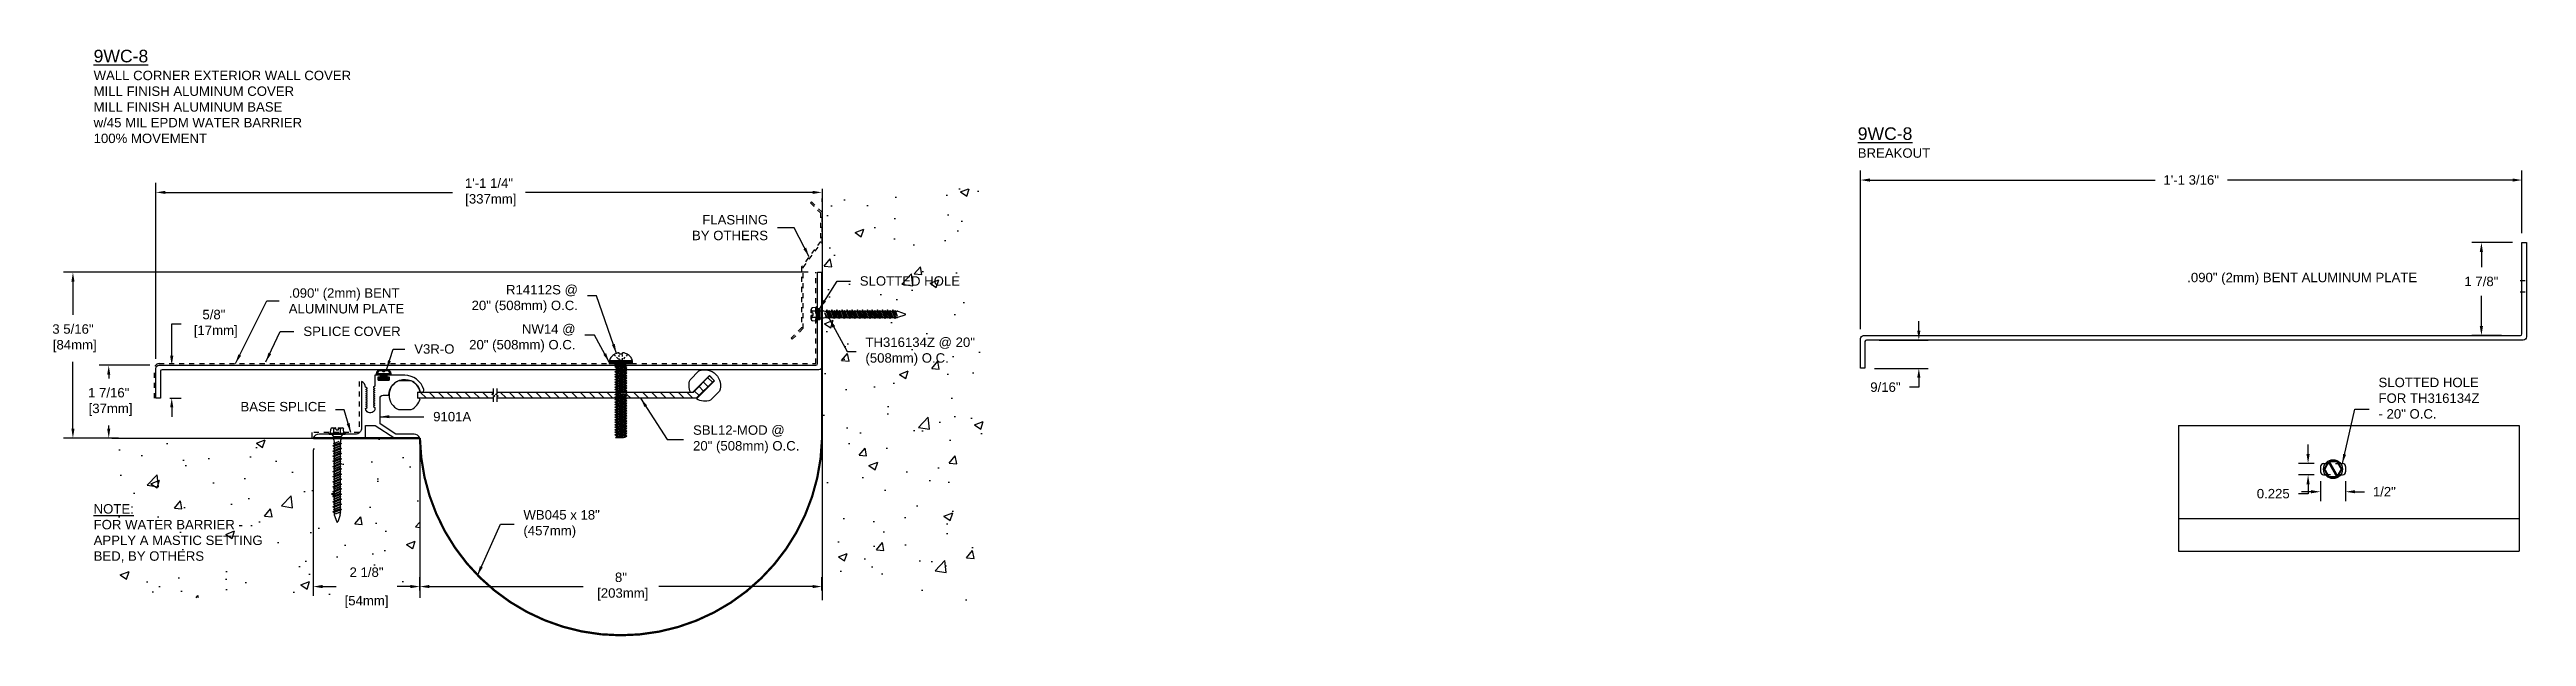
# Model space of a CAD drawing. Header units: inches. Extents: x 0.1 to 49.3, y 2.8 to 14.5.
import ezdxf

# ---------------------------------------------------------------- set-up
doc = ezdxf.new("R2010")
doc.units = ezdxf.units.IN
doc.header["$LTSCALE"] = 0.25
doc.header["$MEASUREMENT"] = 0
doc.linetypes.add('DASHED2', pattern=[0.375, 0.25, -0.125])
doc.linetypes.add('HIDDEN', pattern=[0.375, 0.25, -0.125])
for name, color, linetype in [('ANCHORS', 4, 'Continuous'), ('CONDITIONS', 1, 'Continuous'), ('DIMENSIONS', 3, 'Continuous'), ('FILLERS', 2, 'Continuous'), ('METALS', 7, 'Continuous'), ('TEXT', 2, 'Continuous')]:
    doc.layers.add(name, color=color, linetype=linetype)
doc.styles.add('ARIAL', font='arial.ttf')
doc.dimstyles.new('ARIAL', dxfattribs={"dimtxt": 0.1875, "dimasz": 0.1875, "dimexe": 0.1875, "dimexo": 0.1875, "dimgap": 0.1875, "dimtad": 0, "dimtih": 1, "dimtoh": 1, "dimdec": 4, "dimzin": 3, "dimdsep": 46, "dimlunit": 4, "dimtxsty": 'ARIAL', "dimcen": 0.1875, "dimadec": 0, "dimazin": 0, "dimtfac": 1, "dimtdec": 4, "dimtofl": 0, "dimtmove": 0, "dimatfit": 3, "dimfxl": 0, "dimfrac": 2, "dimtolj": 1, "dimtzin": 0, "dimarcsym": 0})

msp = doc.modelspace()

# ---------------------------------------------------------------- texts
at = {"layer": 'TEXT', "attachment_point": 1, "style": 'ARIAL'}
for s, insert, char_height, width in [('{\\L9WC-8\\P\\H0.75x;\\lWALL CORNER EXTERIOR WALL COVER\\PMILL FINISH ALUMINUM COVER\\PMILL FINISH ALUMINUM BASE\\Pw/45 MIL EPDM WATER BARRIER\\P100% MOVEMENT}', (0.93874, 14.48551), 0.25, 6.09375), ('{\\L9WC-8\\P\\H0.75x;\\lBREAKOUT}', (36.03494, 12.94333), 0.25, 5.1875), ('{\\H0.75x;.090" (2mm) BENT ALUMINUM PLATE}', (42.5893, 10.05272), 0.25, 5.1875), ('{\\LNOTE:}\\PFOR WATER BARRIER - APPLY A MASTIC SETTING BED, BY OTHERS', (0.93874, 5.45328), 0.1875, 3.7345745)]:
    msp.add_mtext(s, dxfattribs=dict(at, insert=insert, char_height=char_height, width=width))
at = {"layer": 'TEXT', "char_height": 0.1875, "style": 'ARIAL'}
for s, insert, attachment_point in [('FLASHING\\PBY OTHERS', (14.3562, 10.94894), 6), ('SLOTTED HOLE', (16.18082, 9.88827), 4), ('.090" (2mm) BENT\\PALUMINUM PLATE', (4.82026, 9.49271), 4), ('R14112S @\\P20" (508mm) O.C.', (10.57378, 9.53186), 6), ('SPLICE COVER', (5.11142, 8.88753), 4), ('\\A1;NW14 @\\P20" (508mm) O.C.', (10.52567, 8.75135), 6), ('V3R-O', (7.31694, 8.53642), 4), ('TH316134Z @ 20"\\P(508mm) O.C.', (16.29327, 8.48756), 4), ('SLOTTED HOLE\\PFOR TH316134Z\\P- 20" O.C.', (46.39487, 7.55886), 4), ('\\A1;BASE SPLICE', (5.56365, 7.3902), 6), ('9101A', (7.69366, 7.19138), 4), ('SBL12-MOD @\\P20" (508mm) O.C.', (12.86344, 6.74153), 4), ('WB045 x 18"\\P(457mm)', (9.4893, 5.05627), 4)]:
    msp.add_mtext(s, dxfattribs=dict(at, insert=insert, attachment_point=attachment_point))

# ---------------------------------------------------------------- blocks, each defined once
blk = doc.blocks.new('TH-316134')
for p, q in [((-0.157, 0.019), (0.157, 0.019)), ((-0.157, 0), (-0.157, 0.019)), ((-0.157, 0), (0.157, 0)), ((-0.135, 0.029), (-0.129, 0.1)), ((-0.115, 0), (-0.07, -0.045)), ((-0.097, 0.127), (-0.027, 0.127)), ((-0.065, 0.019), (-0.065, 0.1)), ((-0.023, 0.083), (-0.027, 0.127)), ((-0.023, 0.083), (0.023, 0.083)), ((0.023, 0.083), (0.027, 0.127)), ((0.027, 0.127), (0.097, 0.127)), ((0.064, 0.019), (0.064, 0.1)), ((0.115, 0), (0.07, -0.045)), ((0.135, 0.029), (0.129, 0.1)), ((0.157, 0.019), (0.157, 0)), ((-0.086, -0.234), (0.086, -0.184)), ((-0.086, -0.234), (-0.062, -0.221)), ((-0.086, -0.234), (-0.062, -0.247)), ((-0.086, -0.336), (0.086, -0.285)), ((-0.086, -0.336), (-0.062, -0.323)), ((-0.086, -0.336), (-0.062, -0.349)), ((-0.086, -0.437), (0.086, -0.387)), ((-0.086, -0.437), (-0.062, -0.425)), ((-0.086, -0.437), (-0.062, -0.45)), ((-0.086, -0.539), (0.086, -0.488)), ((-0.074, -0.184), (0.032, -0.147)), ((-0.074, -0.184), (-0.062, -0.177)), ((-0.074, -0.184), (-0.062, -0.19)), ((-0.074, -0.285), (0.074, -0.234)), ((-0.074, -0.285), (-0.062, -0.279)), ((-0.074, -0.285), (-0.062, -0.291)), ((-0.074, -0.387), (0.074, -0.336)), ((-0.074, -0.387), (-0.062, -0.381)), ((-0.074, -0.387), (-0.062, -0.393)), ((-0.074, -0.488), (0.074, -0.437)), ((-0.074, -0.488), (-0.062, -0.482)), ((-0.074, -0.488), (-0.062, -0.494)), ((-0.07, -0.045), (0.07, -0.045)), ((-0.07, -0.045), (-0.07, -0.112)), ((-0.069, -0.122), (-0.063, -0.148)), ((0.032, -0.147), (-0.062, -0.19)), ((-0.062, -0.177), (0.032, -0.147)), ((-0.062, -0.157), (-0.062, -0.177)), ((0.062, -0.171), (-0.062, -0.221)), ((-0.062, -0.19), (-0.062, -0.221)), ((0.062, -0.197), (-0.062, -0.247)), ((-0.062, -0.279), (0.062, -0.228)), ((0.062, -0.241), (-0.062, -0.291)), ((-0.062, -0.247), (-0.062, -0.279)), ((0.062, -0.272), (-0.062, -0.323)), ((-0.062, -0.291), (-0.062, -0.323)), ((0.062, -0.298), (-0.062, -0.349)), ((-0.062, -0.381), (0.062, -0.33)), ((0.062, -0.342), (-0.062, -0.393)), ((-0.062, -0.349), (-0.062, -0.381)), ((0.062, -0.374), (-0.062, -0.425)), ((-0.062, -0.393), (-0.062, -0.425)), ((0.062, -0.4), (-0.062, -0.45)), ((-0.062, -0.482), (0.062, -0.431)), ((0.062, -0.444), (-0.062, -0.494)), ((-0.062, -0.45), (-0.062, -0.482)), ((0.062, -0.475), (-0.062, -0.526)), ((0.062, -0.157), (0.062, -0.171)), ((0.086, -0.184), (0.062, -0.171)), ((0.086, -0.184), (0.062, -0.197)), ((0.062, -0.197), (0.062, -0.228)), ((0.074, -0.234), (0.062, -0.228)), ((0.074, -0.234), (0.062, -0.241)), ((0.062, -0.241), (0.062, -0.272)), ((0.086, -0.285), (0.062, -0.272)), ((0.086, -0.285), (0.062, -0.298)), ((0.062, -0.298), (0.062, -0.33)), ((0.074, -0.336), (0.062, -0.33)), ((0.074, -0.336), (0.062, -0.342)), ((0.062, -0.342), (0.062, -0.374)), ((0.086, -0.387), (0.062, -0.374)), ((0.086, -0.387), (0.062, -0.4)), ((0.062, -0.4), (0.062, -0.431)), ((0.074, -0.437), (0.062, -0.431)), ((0.074, -0.437), (0.062, -0.444)), ((0.062, -0.444), (0.062, -0.475)), ((0.086, -0.488), (0.062, -0.475)), ((0.086, -0.488), (0.062, -0.501)), ((0.069, -0.122), (0.063, -0.148)), ((0.07, -0.045), (0.07, -0.112)), ((-0.086, -0.539), (-0.062, -0.526)), ((-0.086, -0.539), (-0.062, -0.552)), ((-0.086, -0.641), (0.086, -0.59)), ((-0.086, -0.641), (-0.062, -0.628)), ((-0.086, -0.641), (-0.062, -0.654)), ((-0.086, -0.742), (0.086, -0.691)), ((-0.086, -0.742), (-0.062, -0.729)), ((-0.086, -0.742), (-0.062, -0.755)), ((-0.086, -0.844), (0.086, -0.793)), ((-0.086, -0.844), (-0.062, -0.831)), ((-0.086, -0.844), (-0.062, -0.857)), ((-0.086, -0.945), (0.086, -0.895)), ((-0.086, -0.945), (-0.062, -0.932)), ((-0.086, -0.945), (-0.062, -0.958)), ((-0.074, -0.59), (0.074, -0.539)), ((-0.074, -0.59), (-0.062, -0.584)), ((-0.074, -0.59), (-0.062, -0.596)), ((-0.074, -0.691), (0.074, -0.641)), ((-0.074, -0.691), (-0.062, -0.685)), ((-0.074, -0.691), (-0.062, -0.698)), ((-0.074, -0.793), (0.074, -0.742)), ((-0.074, -0.793), (-0.062, -0.787)), ((-0.074, -0.793), (-0.062, -0.799)), ((-0.074, -0.895), (0.074, -0.844)), ((-0.074, -0.895), (-0.062, -0.888)), ((-0.074, -0.895), (-0.062, -0.901)), ((-0.074, -0.996), (0.074, -0.945)), ((-0.062, -0.494), (-0.062, -0.526)), ((0.062, -0.501), (-0.062, -0.552)), ((-0.062, -0.584), (0.062, -0.533)), ((0.062, -0.545), (-0.062, -0.596)), ((-0.062, -0.552), (-0.062, -0.584)), ((0.062, -0.577), (-0.062, -0.628)), ((-0.062, -0.596), (-0.062, -0.628)), ((0.062, -0.603), (-0.062, -0.654)), ((-0.062, -0.685), (0.062, -0.634)), ((0.062, -0.647), (-0.062, -0.698)), ((-0.062, -0.654), (-0.062, -0.685)), ((0.062, -0.678), (-0.062, -0.729)), ((-0.062, -0.698), (-0.062, -0.729)), ((0.062, -0.704), (-0.062, -0.755)), ((-0.062, -0.787), (0.062, -0.736)), ((0.062, -0.748), (-0.062, -0.799)), ((-0.062, -0.755), (-0.062, -0.787)), ((0.062, -0.78), (-0.062, -0.831)), ((-0.062, -0.799), (-0.062, -0.831)), ((0.062, -0.806), (-0.062, -0.857)), ((-0.062, -0.888), (0.062, -0.838)), ((0.062, -0.85), (-0.062, -0.901)), ((-0.062, -0.857), (-0.062, -0.888)), ((0.062, -0.882), (-0.062, -0.932)), ((-0.062, -0.901), (-0.062, -0.932)), ((0.062, -0.907), (-0.062, -0.958)), ((-0.062, -0.99), (0.062, -0.939)), ((0.062, -0.951), (-0.062, -1.002)), ((-0.062, -0.958), (-0.062, -0.99)), ((0.062, -0.983), (-0.062, -1.034)), ((0.062, -0.501), (0.062, -0.533)), ((0.074, -0.539), (0.062, -0.533)), ((0.074, -0.539), (0.062, -0.545)), ((0.062, -0.545), (0.062, -0.577)), ((0.086, -0.59), (0.062, -0.577)), ((0.086, -0.59), (0.062, -0.603)), ((0.062, -0.603), (0.062, -0.634)), ((0.074, -0.641), (0.062, -0.634)), ((0.074, -0.641), (0.062, -0.647)), ((0.062, -0.647), (0.062, -0.678)), ((0.086, -0.691), (0.062, -0.678)), ((0.086, -0.691), (0.062, -0.704)), ((0.062, -0.704), (0.062, -0.736)), ((0.074, -0.742), (0.062, -0.736)), ((0.074, -0.742), (0.062, -0.748)), ((0.062, -0.748), (0.062, -0.78)), ((0.086, -0.793), (0.062, -0.78)), ((0.086, -0.793), (0.062, -0.806)), ((0.062, -0.806), (0.062, -0.838)), ((0.074, -0.844), (0.062, -0.838)), ((0.074, -0.844), (0.062, -0.85)), ((0.062, -0.85), (0.062, -0.882)), ((0.086, -0.895), (0.062, -0.882)), ((0.086, -0.895), (0.062, -0.907)), ((0.062, -0.907), (0.062, -0.939)), ((0.074, -0.945), (0.062, -0.939)), ((0.074, -0.945), (0.062, -0.951)), ((0.062, -0.951), (0.062, -0.983)), ((0.086, -0.996), (0.062, -0.983)), ((-0.086, -1.047), (0.086, -0.996)), ((-0.086, -1.047), (-0.062, -1.034)), ((-0.086, -1.047), (-0.062, -1.06)), ((-0.086, -1.141), (0.086, -1.09)), ((-0.086, -1.141), (-0.062, -1.128)), ((-0.086, -1.141), (-0.062, -1.154)), ((-0.086, -1.242), (0.086, -1.191)), ((-0.086, -1.242), (-0.062, -1.229)), ((-0.086, -1.242), (-0.062, -1.255)), ((-0.086, -1.344), (0.086, -1.293)), ((-0.086, -1.344), (-0.062, -1.331)), ((-0.086, -1.344), (-0.062, -1.357)), ((-0.086, -1.445), (0.086, -1.395)), ((-0.086, -1.445), (-0.062, -1.432)), ((-0.086, -1.445), (-0.062, -1.458)), ((-0.074, -0.996), (-0.062, -0.99)), ((-0.074, -0.996), (-0.062, -1.002)), ((-0.074, -1.09), (0.074, -1.039)), ((-0.074, -1.09), (-0.062, -1.084)), ((-0.074, -1.09), (-0.062, -1.096)), ((-0.074, -1.191), (0.074, -1.141)), ((-0.074, -1.191), (-0.062, -1.185)), ((-0.074, -1.191), (-0.062, -1.198)), ((-0.074, -1.293), (0.074, -1.242)), ((-0.074, -1.293), (-0.062, -1.287)), ((-0.074, -1.293), (-0.062, -1.299)), ((-0.074, -1.395), (0.074, -1.344)), ((-0.074, -1.395), (-0.062, -1.388)), ((-0.074, -1.395), (-0.062, -1.401)), ((-0.074, -1.496), (0.074, -1.445)), ((-0.062, -1.002), (-0.062, -1.034)), ((0.062, -1.009), (-0.062, -1.06)), ((-0.062, -1.084), (0.062, -1.033)), ((0.062, -1.045), (-0.062, -1.096)), ((-0.062, -1.052), (-0.062, -1.084)), ((0.062, -1.077), (-0.062, -1.128)), ((-0.062, -1.096), (-0.062, -1.128)), ((0.062, -1.103), (-0.062, -1.154)), ((-0.062, -1.185), (0.062, -1.134)), ((0.062, -1.147), (-0.062, -1.198)), ((-0.062, -1.154), (-0.062, -1.185)), ((0.062, -1.178), (-0.062, -1.229)), ((-0.062, -1.198), (-0.062, -1.229)), ((0.062, -1.204), (-0.062, -1.255)), ((-0.062, -1.287), (0.062, -1.236)), ((0.062, -1.248), (-0.062, -1.299)), ((-0.062, -1.255), (-0.062, -1.287)), ((0.062, -1.28), (-0.062, -1.331)), ((-0.062, -1.299), (-0.062, -1.331)), ((0.062, -1.306), (-0.062, -1.357)), ((-0.062, -1.388), (0.062, -1.338)), ((0.062, -1.35), (-0.062, -1.401)), ((-0.062, -1.357), (-0.062, -1.388)), ((0.062, -1.382), (-0.062, -1.432)), ((-0.062, -1.401), (-0.062, -1.432)), ((0.062, -1.407), (-0.062, -1.458)), ((-0.062, -1.49), (0.062, -1.439)), ((0.062, -1.451), (-0.062, -1.502)), ((-0.062, -1.458), (-0.062, -1.49)), ((0.086, -0.996), (0.062, -1.009)), ((0.062, -1.001), (0.062, -1.033)), ((0.074, -1.039), (0.062, -1.033)), ((0.074, -1.039), (0.062, -1.045)), ((0.062, -1.045), (0.062, -1.077)), ((0.086, -1.09), (0.062, -1.077)), ((0.086, -1.09), (0.062, -1.103)), ((0.062, -1.103), (0.062, -1.134)), ((0.074, -1.141), (0.062, -1.134)), ((0.074, -1.141), (0.062, -1.147)), ((0.062, -1.147), (0.062, -1.178)), ((0.086, -1.191), (0.062, -1.178)), ((0.086, -1.191), (0.062, -1.204)), ((0.062, -1.204), (0.062, -1.236)), ((0.074, -1.242), (0.062, -1.236)), ((0.074, -1.242), (0.062, -1.248)), ((0.062, -1.248), (0.062, -1.28)), ((0.086, -1.293), (0.062, -1.28)), ((0.086, -1.293), (0.062, -1.306)), ((0.062, -1.306), (0.062, -1.338)), ((0.074, -1.344), (0.062, -1.338)), ((0.074, -1.344), (0.062, -1.35)), ((0.062, -1.35), (0.062, -1.382)), ((0.086, -1.395), (0.062, -1.382)), ((0.086, -1.395), (0.062, -1.407)), ((0.062, -1.407), (0.062, -1.439)), ((0.074, -1.445), (0.062, -1.439)), ((0.074, -1.445), (0.062, -1.451)), ((0.062, -1.451), (0.062, -1.483)), ((-0.086, -1.547), (0.086, -1.496)), ((-0.086, -1.547), (-0.062, -1.534)), ((-0.086, -1.547), (-0.062, -1.56)), ((-0.074, -1.496), (-0.062, -1.49)), ((-0.074, -1.496), (-0.062, -1.502)), ((0.062, -1.483), (-0.062, -1.534)), ((-0.062, -1.502), (-0.062, -1.534)), ((0.062, -1.509), (-0.062, -1.56)), ((-0.062, -1.56), (-0.062, -1.586)), ((-0.06, -1.601), (-0.01, -1.744)), ((-0.034, -1.584), (0.062, -1.541)), ((-0.034, -1.584), (0.074, -1.547)), ((0.062, -1.553), (-0.034, -1.584)), ((0.06, -1.601), (0.01, -1.744)), ((0.086, -1.496), (0.062, -1.483)), ((0.086, -1.496), (0.062, -1.509)), ((0.062, -1.509), (0.062, -1.541)), ((0.074, -1.547), (0.062, -1.541)), ((0.074, -1.547), (0.062, -1.553)), ((0.062, -1.553), (0.062, -1.586))]:
    blk.add_line(p, q)
for centre, radius, start, end in [((-0.146, 0.03), 0.0112, 270, 355), ((-0.097, 0.095), 0.0327, 9.285, 170.715), ((0, 0.038), 0.0896, 107.4215, 136.0407), ((0, 0.038), 0.0896, 43.9593, 72.5785), ((0.097, 0.095), 0.0327, 9.285, 170.715), ((0.146, 0.03), 0.0112, 185, 270), ((-0.023, -0.112), 0.0465, 180, 191.9357), ((-0.109, -0.157), 0.0465, 0, 11.9357), ((0.109, -0.157), 0.0465, 168.0643, 180), ((0.023, -0.112), 0.0465, 348.0643, 0), ((-0.016, -1.586), 0.0465, 180, 199.3058), ((0, -1.739), 0.0106, 204.1001, 335.8999), ((0.016, -1.586), 0.0465, 340.6942, 0)]:
    blk.add_arc(centre, radius, start, end)
blk = doc.blocks.new('TH316134')
blk.add_blockref('TH-316134', (0, 0))
blk = doc.blocks.new('*D3')
at = {"layer": 'Defpoints', "color": 0}
for p in [(2.242, 8.215), (1.239, 6.765), (1.554, 6.765)]:
    blk.add_point(p, dxfattribs=at)
at = {"layer": 'DIMENSIONS', "color": 0, "lineweight": -2}
for p, q in [((2.054, 8.215), (1.052, 8.215)), ((1.239, 8.027), (1.239, 7.95)), ((1.239, 6.952), (1.239, 7.019)), ((1.367, 6.765), (1.052, 6.765))]:
    blk.add_line(p, q, dxfattribs=at)
at = {"layer": 'DIMENSIONS', "color": 0}
for points in [[(1.208, 8.027), (1.27, 8.027), (1.239, 8.215)], [(1.208, 6.952), (1.27, 6.952), (1.239, 6.765)]]:
    blk.add_solid(points, dxfattribs=at)
at = {"layer": 'DIMENSIONS', "color": 0, "insert": (1.239, 7.485), "char_height": 0.1875, "attachment_point": 5, "style": 'ARIAL'}
blk.add_mtext('\\A1;1 7/16"\\P [37mm]', dxfattribs=at)
blk = doc.blocks.new('*D4')
at = {"layer": 'Defpoints', "color": 0}
for p in [(5.307, 6.72), (7.429, 3.815), (7.429, 3.547)]:
    blk.add_point(p, dxfattribs=at)
at = {"layer": 'DIMENSIONS', "color": 0, "lineweight": -2}
for p, q in [((5.307, 6.532), (5.307, 3.628)), ((7.429, 3.734), (7.429, 4.003)), ((5.494, 3.815), (5.761, 3.815)), ((7.242, 3.815), (6.975, 3.815))]:
    blk.add_line(p, q, dxfattribs=at)
at = {"layer": 'DIMENSIONS', "color": 0}
for points in [[(5.494, 3.847), (5.494, 3.784), (5.307, 3.815)], [(7.242, 3.847), (7.242, 3.784), (7.429, 3.815)]]:
    blk.add_solid(points, dxfattribs=at)
at = {"layer": 'DIMENSIONS', "color": 0, "char_height": 0.1875, "attachment_point": 5, "style": 'ARIAL'}
for s, insert in [('\\A1;2 1/8"', (6.368, 4.1)), ('\\A1;[54mm]', (6.368, 3.508))]:
    blk.add_mtext(s, dxfattribs=dict(at, insert=insert))
blk = doc.blocks.new('*D5')
at = {"layer": 'Defpoints', "color": 0}
for p in [(2.242, 8.215), (2.269, 7.562), (2.492, 7.562)]:
    blk.add_point(p, dxfattribs=at)
at = {"layer": 'DIMENSIONS', "color": 0, "lineweight": -2}
for p, q in [((2.492, 8.402), (2.492, 9.038)), ((2.492, 9.038), (2.68, 9.038)), ((2.429, 8.215), (2.68, 8.215)), ((2.457, 7.562), (2.68, 7.562)), ((2.492, 7.375), (2.492, 7.187))]:
    blk.add_line(p, q, dxfattribs=at)
at = {"layer": 'DIMENSIONS', "color": 0}
for points in [[(2.461, 8.402), (2.524, 8.402), (2.492, 8.215)], [(2.461, 7.375), (2.524, 7.375), (2.492, 7.562)]]:
    blk.add_solid(points, dxfattribs=at)
at = {"layer": 'DIMENSIONS', "color": 0, "insert": (3.332, 9.038), "char_height": 0.1875, "attachment_point": 5, "style": 'ARIAL'}
blk.add_mtext('\\A1;5/8"\\P [17mm]', dxfattribs=at)
blk = doc.blocks.new('*D6')
at = {"layer": 'Defpoints', "color": 0}
for p in [(7.429, 3.547), (15.429, 3.815), (15.429, 3.547)]:
    blk.add_point(p, dxfattribs=at)
at = {"layer": 'DIMENSIONS', "color": 0, "lineweight": -2}
for p, q in [((7.429, 3.734), (7.429, 4.003)), ((15.429, 3.734), (15.429, 4.003)), ((7.617, 3.815), (10.677, 3.815)), ((15.242, 3.815), (12.182, 3.815))]:
    blk.add_line(p, q, dxfattribs=at)
at = {"layer": 'DIMENSIONS', "color": 0}
for points in [[(7.617, 3.847), (7.617, 3.784), (7.429, 3.815)], [(15.242, 3.847), (15.242, 3.784), (15.429, 3.815)]]:
    blk.add_solid(points, dxfattribs=at)
at = {"layer": 'DIMENSIONS', "color": 0, "insert": (11.429, 3.815), "char_height": 0.1875, "attachment_point": 5, "style": 'ARIAL'}
blk.add_mtext('\\A1;8"\\P [203mm]', dxfattribs=at)
blk = doc.blocks.new('*D7')
at = {"layer": 'Defpoints', "color": 0}
for p in [(15.429, 11.72), (15.429, 11.65), (2.179, 8.152)]:
    blk.add_point(p, dxfattribs=at)
at = {"layer": 'DIMENSIONS', "color": 0, "lineweight": -2}
for p, q in [((2.179, 8.34), (2.179, 11.838)), ((2.367, 11.65), (8.079, 11.65)), ((15.242, 11.65), (9.529, 11.65)), ((15.429, 11.532), (15.429, 11.463))]:
    blk.add_line(p, q, dxfattribs=at)
at = {"layer": 'DIMENSIONS', "color": 0}
for points in [[(2.367, 11.682), (2.367, 11.619), (2.179, 11.65)], [(15.242, 11.682), (15.242, 11.619), (15.429, 11.65)]]:
    blk.add_solid(points, dxfattribs=at)
at = {"layer": 'DIMENSIONS', "color": 0, "insert": (8.804, 11.65), "char_height": 0.1875, "attachment_point": 5, "style": 'ARIAL'}
blk.add_mtext('\\A1;1\'-1 1/4"\\P [337mm]', dxfattribs=at)
blk = doc.blocks.new('9101a')
blk.add_lwpolyline([(-0.925, 0.836), (-0.897, 0.822), (-0.925, 0.807), (-0.925, 0.795), (-0.897, 0.78), (-0.925, 0.766), (-0.925, 0.753), (-0.897, 0.739), (-0.925, 0.724), (-0.925, 0.711), (-0.897, 0.697), (-0.925, 0.682), (-0.925, 0.67), (-0.897, 0.655), (-0.925, 0.641), (-0.925, 0.628), (-0.895, 0.613, -1.093785), (-1.08, 0.591), (-1.049, 0.607), (-1.049, 0.62), (-1.077, 0.634), (-1.049, 0.649), (-1.049, 0.661), (-1.077, 0.676), (-1.049, 0.691), (-1.049, 0.703), (-1.077, 0.718), (-1.049, 0.732), (-1.049, 0.745), (-1.077, 0.759), (-1.049, 0.774), (-1.049, 0.786), (-1.077, 0.801), (-1.049, 0.816), (-1.049, 0.828), (-1.077, 0.843), (-1.049, 0.857), (-1.049, 0.87), (-1.077, 0.884), (-1.049, 0.899), (-1.049, 0.911), (-1.077, 0.926), (-1.049, 0.941), (-1.049, 0.953), (-1.077, 0.968), (-1.049, 0.982), (-1.049, 0.995), (-1.08, 1.011, 0.304337), (-1.16, 1.125), (-1.16, 0.205, -0.414214), (-1.285, 0.08), (-2.006, 0.08, 0.310805), (-2.123, 0), (-1.08, 0), (-1.08, 0.25), (-0.89, 0.25), (-0.5, 0), (0, 0, 0.306943), (-0.115, 0.08), (-0.477, 0.08), (-0.793, 0.283), (-0.793, 0.792, -0.414214), (-0.731, 0.854), (-0.616, 0.854, -0.865696), (0.001, 0.944, 1), (0.078, 0.966, 0.330951), (-0.301, 1.25), (-0.658, 1.25), (-0.658, 1.22), (-0.608, 1.22), (-0.608, 1.152), (-0.833, 1.152), (-0.833, 1.22), (-0.783, 1.22), (-0.783, 1.25), (-0.893, 1.25), (-0.893, 1.032), (-0.925, 1.016), (-0.925, 1.003), (-0.897, 0.989), (-0.925, 0.974), (-0.925, 0.961), (-0.897, 0.947), (-0.925, 0.932), (-0.925, 0.92), (-0.897, 0.905), (-0.925, 0.891), (-0.925, 0.878), (-0.897, 0.864), (-0.925, 0.849)], format="xyb", close=True)
blk = doc.blocks.new('*D8')
at = {"layer": 'Defpoints', "color": 0}
for p in [(0.527, 10.062), (15.339, 10.062), (1.622, 6.765)]:
    blk.add_point(p, dxfattribs=at)
at = {"layer": 'DIMENSIONS', "color": 0, "lineweight": -2}
for p, q in [((15.152, 10.062), (0.339, 10.062)), ((0.527, 9.875), (0.527, 9.215)), ((0.527, 6.952), (0.527, 8.284)), ((1.434, 6.765), (0.339, 6.765))]:
    blk.add_line(p, q, dxfattribs=at)
at = {"layer": 'DIMENSIONS', "color": 0}
for points in [[(0.496, 9.875), (0.558, 9.875), (0.527, 10.062)], [(0.496, 6.952), (0.558, 6.952), (0.527, 6.765)]]:
    blk.add_solid(points, dxfattribs=at)
at = {"layer": 'DIMENSIONS', "color": 0, "insert": (0.527, 8.75), "char_height": 0.1875, "attachment_point": 5, "style": 'ARIAL'}
blk.add_mtext('\\A1;3 5/16"\\P [84mm]', dxfattribs=at)
blk = doc.blocks.new('*D9')
at = {"layer": 'Defpoints', "color": 0}
for p in [(36.088, 11.896), (49.248, 10.653), (36.088, 8.743)]:
    blk.add_point(p, dxfattribs=at)
at = {"layer": 'DIMENSIONS', "color": 0, "lineweight": -2}
for p, q in [((36.088, 8.931), (36.088, 12.083)), ((36.276, 11.896), (41.949, 11.896)), ((49.061, 11.896), (43.388, 11.896)), ((49.248, 10.841), (49.248, 12.083))]:
    blk.add_line(p, q, dxfattribs=at)
at = {"layer": 'DIMENSIONS', "color": 0}
for points in [[(36.276, 11.927), (36.276, 11.864), (36.088, 11.896)], [(49.061, 11.927), (49.061, 11.864), (49.248, 11.896)]]:
    blk.add_solid(points, dxfattribs=at)
at = {"layer": 'DIMENSIONS', "color": 0, "insert": (42.668, 11.896), "char_height": 0.1875, "attachment_point": 5, "style": 'ARIAL'}
blk.add_mtext('\\A1;1\'-1 3/16"', dxfattribs=at)
blk = doc.blocks.new('*D10')
at = {"layer": 'Defpoints', "color": 0}
for p in [(36.276, 8.716), (37.25, 8.716), (36.178, 8.153)]:
    blk.add_point(p, dxfattribs=at)
at = {"layer": 'DIMENSIONS', "color": 0, "lineweight": -2}
for p, q in [((37.25, 8.903), (37.25, 9.091)), ((36.463, 8.716), (37.437, 8.716)), ((36.366, 8.153), (37.437, 8.153)), ((37.25, 7.966), (37.25, 7.778)), ((37.25, 7.778), (37.062, 7.778))]:
    blk.add_line(p, q, dxfattribs=at)
at = {"layer": 'DIMENSIONS', "color": 0}
for points in [[(37.218, 8.903), (37.281, 8.903), (37.25, 8.716)], [(37.218, 7.966), (37.281, 7.966), (37.25, 8.153)]]:
    blk.add_solid(points, dxfattribs=at)
at = {"layer": 'DIMENSIONS', "color": 0, "insert": (36.585, 7.778), "char_height": 0.1875, "attachment_point": 5, "style": 'ARIAL'}
blk.add_mtext('\\A1;9/16"', dxfattribs=at)
blk = doc.blocks.new('*D11')
at = {"layer": 'Defpoints', "color": 0}
for p in [(49.248, 10.653), (48.442, 8.806), (49.03, 8.806)]:
    blk.add_point(p, dxfattribs=at)
at = {"layer": 'DIMENSIONS', "color": 0, "lineweight": -2}
for p, q in [((49.061, 10.653), (48.254, 10.653)), ((48.442, 10.466), (48.442, 10.164)), ((48.442, 8.993), (48.442, 9.595)), ((48.842, 8.806), (48.254, 8.806))]:
    blk.add_line(p, q, dxfattribs=at)
at = {"layer": 'DIMENSIONS', "color": 0}
for points in [[(48.41, 10.466), (48.473, 10.466), (48.442, 10.653)], [(48.41, 8.993), (48.473, 8.993), (48.442, 8.806)]]:
    blk.add_solid(points, dxfattribs=at)
at = {"layer": 'DIMENSIONS', "color": 0, "insert": (48.442, 9.88), "char_height": 0.1875, "attachment_point": 5, "style": 'ARIAL'}
blk.add_mtext('\\A1;1 7/8"', dxfattribs=at)
blk = doc.blocks.new('SBL12-MOD')
h = blk.add_hatch()
h.set_pattern_fill('ANSI31', color=256, angle=90, style=0)
h.set_pattern_definition([(135, (-1.5, -2e-14), (-0.0883883, -0.0883883), [])])
h.paths.add_polyline_path([(11.783, 7.913), (11.694, 8.001), (11.372, 7.679), (10.053, 7.679), (10.04, 7.666), (10.05, 7.655), (10.04, 7.645), (10.05, 7.634), (10.04, 7.624), (10.05, 7.614), (10.04, 7.603), (10.05, 7.593), (10.04, 7.583), (10.05, 7.572), (10.04, 7.562), (10.043, 7.559), (11.429, 7.559)])
h.paths.add_polyline_path([(9.818, 7.639), (9.808, 7.65), (9.818, 7.66), (9.808, 7.671), (9.817, 7.679), (7.46, 7.679), (7.46, 7.649), (7.431, 7.63), (7.489, 7.608), (7.46, 7.589), (7.46, 7.559), (9.816, 7.559), (9.808, 7.567), (9.818, 7.577), (9.808, 7.588), (9.818, 7.598), (9.808, 7.608), (9.818, 7.619), (9.808, 7.629)])
h.paths.add_polyline_path([(7.361, 7.63), (7.39, 7.649), (7.39, 7.679), (5.891, 7.679), (5.891, 7.559), (7.39, 7.559), (7.39, 7.589), (7.419, 7.608)])
for p, q in [((11.372, 7.679), (11.694, 8.001)), ((11.429, 7.559), (11.783, 7.913)), ((11.783, 7.913), (11.694, 8.001)), ((7.39, 7.649), (7.361, 7.63)), ((7.419, 7.608), (7.361, 7.63)), ((7.39, 7.749), (7.39, 7.649)), ((7.39, 7.589), (7.419, 7.608)), ((7.39, 7.589), (7.39, 7.489)), ((7.46, 7.649), (7.431, 7.63)), ((7.489, 7.608), (7.431, 7.63)), ((7.46, 7.749), (7.46, 7.649)), ((7.46, 7.679), (11.372, 7.679)), ((7.46, 7.589), (7.489, 7.608)), ((7.46, 7.589), (7.46, 7.489)), ((11.429, 7.559), (7.46, 7.559))]:
    blk.add_line(p, q)
blk.add_lwpolyline([(5.932, 7.694, 0.233897), (5.754, 7.906), (5.504, 7.906, 0.654654), (5.504, 7.333), (5.754, 7.333, 0.233897), (5.932, 7.545), (5.891, 7.559), (5.891, 7.679)], format="xyb", close=True)
blk.add_lwpolyline([(11.313, 7.679, -0.206364), (11.305, 7.926), (11.482, 8.103, -0.654654), (11.887, 7.698), (11.71, 7.521, -0.233897), (11.434, 7.545), (11.793, 7.905), (11.688, 8.01), (11.358, 7.679)], format="xyb")
for points in [[(5.891, 7.679), (7.39, 7.679)], [(7.39, 7.559), (5.891, 7.559)]]:
    blk.add_lwpolyline(points)
blk = doc.blocks.new('V3R')
h = blk.add_hatch(color=256)
h.paths.add_polyline_path([(16.202, 8.027), (16.3, 8.027, 0.622111), (16.159, 8.11, -0.142696), (16.141, 8.11, 0.622111), (16, 8.027), (16.097, 8.027), (16.097, 7.952), (16.042, 7.952), (16.042, 7.917), (16.257, 7.917), (16.257, 7.952), (16.202, 7.952)])
h.paths.add_polyline_path([(16.025, 8.052, -0.564406), (16.139, 8.086, 0.17356), (16.16, 8.086, -0.564406), (16.275, 8.052)], flags=16)
for points in [[(16.257, 7.917), (16.042, 7.917), (16.042, 7.952), (16.097, 7.952), (16.097, 8.027), (16, 8.027, -0.622111), (16.141, 8.11, 0.142696), (16.159, 8.11, -0.622111), (16.3, 8.027), (16.202, 8.027), (16.202, 7.952), (16.257, 7.952)], [(16.139, 8.086, 0.17356), (16.16, 8.086, -0.564406), (16.275, 8.052), (16.025, 8.052, -0.564406)]]:
    blk.add_lwpolyline(points, format="xyb", close=True)
blk = doc.blocks.new('R14112')
for p, q in [((-0.226, 0.031), (0.226, 0.031)), ((-0.226, 0.031), (-0.22, 0)), ((-0.22, 0), (0.22, 0)), ((-0.109, 0.116), (-0.133, 0.141)), ((-0.057, 0.062), (-0.086, 0.092)), ((-0.085, 0), (-0.085, -0.03)), ((-0.034, 0.038), (-0.042, 0.046)), ((-0.034, 0.161), (-0.034, 0.182)), ((-0.034, 0.161), (0.034, 0.161)), ((-0.034, 0.103), (-0.034, 0.131)), ((-0.034, 0.038), (-0.034, 0.065)), ((-0.034, 0.038), (-0.01, 0.038)), ((0.01, 0.038), (0.034, 0.038)), ((0.034, 0.161), (0.034, 0.182)), ((0.034, 0.106), (0.034, 0.142)), ((0.034, 0.038), (0.034, 0.073)), ((0.034, 0.038), (0.042, 0.046)), ((0.057, 0.062), (0.086, 0.092)), ((0.085, 0), (0.085, -0.005)), ((0.109, 0.116), (0.133, 0.141)), ((0.226, 0.031), (0.22, 0)), ((-0.119, -0.05), (0.119, -0.025)), ((-0.119, -0.05), (-0.085, -0.03)), ((-0.119, -0.05), (-0.085, -0.07)), ((-0.119, -0.1), (0.119, -0.075)), ((-0.119, -0.1), (-0.085, -0.08)), ((-0.119, -0.1), (-0.085, -0.12)), ((-0.119, -0.15), (0.119, -0.125)), ((-0.119, -0.15), (-0.085, -0.13)), ((-0.119, -0.15), (-0.085, -0.17)), ((-0.119, -0.2), (0.119, -0.175)), ((-0.119, -0.2), (-0.085, -0.18)), ((-0.119, -0.2), (-0.085, -0.22)), ((-0.119, -0.25), (0.119, -0.225)), ((-0.119, -0.25), (-0.085, -0.23)), ((-0.119, -0.25), (-0.085, -0.27)), ((-0.119, -0.3), (0.119, -0.275)), ((-0.119, -0.3), (-0.085, -0.28)), ((-0.119, -0.3), (-0.085, -0.32)), ((-0.119, -0.35), (0.119, -0.325)), ((-0.119, -0.35), (-0.085, -0.33)), ((-0.119, -0.35), (-0.085, -0.37)), ((-0.119, -0.4), (0.119, -0.375)), ((-0.119, -0.4), (-0.085, -0.38)), ((-0.119, -0.4), (-0.085, -0.42)), ((-0.119, -0.45), (0.119, -0.425)), ((-0.119, -0.45), (-0.085, -0.43)), ((-0.119, -0.45), (-0.085, -0.47)), ((-0.119, -0.5), (0.119, -0.475)), ((-0.119, -0.5), (-0.085, -0.48)), ((-0.085, -0.03), (0.085, -0.005)), ((-0.085, -0.07), (0.085, -0.045)), ((-0.085, -0.08), (0.085, -0.055)), ((-0.085, -0.07), (-0.085, -0.08)), ((-0.085, -0.12), (0.085, -0.095)), ((-0.085, -0.13), (0.085, -0.105)), ((-0.085, -0.12), (-0.085, -0.13)), ((-0.085, -0.17), (0.085, -0.145)), ((-0.085, -0.18), (0.085, -0.155)), ((-0.085, -0.17), (-0.085, -0.18)), ((-0.085, -0.22), (0.085, -0.195)), ((-0.085, -0.23), (0.085, -0.205)), ((-0.085, -0.22), (-0.085, -0.23)), ((-0.085, -0.27), (0.085, -0.245)), ((-0.085, -0.28), (0.085, -0.255)), ((-0.085, -0.27), (-0.085, -0.28)), ((-0.085, -0.32), (0.085, -0.295)), ((-0.085, -0.33), (0.085, -0.305)), ((-0.085, -0.32), (-0.085, -0.33)), ((-0.085, -0.37), (0.085, -0.345)), ((-0.085, -0.38), (0.085, -0.355)), ((-0.085, -0.37), (-0.085, -0.38)), ((-0.085, -0.42), (0.085, -0.395)), ((-0.085, -0.43), (0.085, -0.405)), ((-0.085, -0.42), (-0.085, -0.43)), ((-0.085, -0.47), (0.085, -0.445)), ((-0.085, -0.48), (0.085, -0.455)), ((-0.085, -0.47), (-0.085, -0.48)), ((0.119, -0.025), (0.085, -0.005)), ((0.119, -0.025), (0.085, -0.045)), ((0.085, -0.045), (0.085, -0.055)), ((0.119, -0.075), (0.085, -0.055)), ((0.119, -0.075), (0.085, -0.095)), ((0.085, -0.095), (0.085, -0.105)), ((0.119, -0.125), (0.085, -0.105)), ((0.119, -0.125), (0.085, -0.145)), ((0.085, -0.145), (0.085, -0.155)), ((0.119, -0.175), (0.085, -0.155)), ((0.119, -0.175), (0.085, -0.195)), ((0.085, -0.195), (0.085, -0.205)), ((0.119, -0.225), (0.085, -0.205)), ((0.119, -0.225), (0.085, -0.245)), ((0.085, -0.245), (0.085, -0.255)), ((0.119, -0.275), (0.085, -0.255)), ((0.119, -0.275), (0.085, -0.295)), ((0.085, -0.295), (0.085, -0.305)), ((0.119, -0.325), (0.085, -0.305)), ((0.119, -0.325), (0.085, -0.345)), ((0.085, -0.345), (0.085, -0.355)), ((0.119, -0.375), (0.085, -0.355)), ((0.119, -0.375), (0.085, -0.395)), ((0.085, -0.395), (0.085, -0.405)), ((0.119, -0.425), (0.085, -0.405)), ((0.119, -0.425), (0.085, -0.445)), ((0.085, -0.445), (0.085, -0.455)), ((0.119, -0.475), (0.085, -0.455)), ((0.119, -0.475), (0.085, -0.495)), ((-0.119, -0.5), (-0.085, -0.52)), ((-0.119, -0.55), (0.119, -0.525)), ((-0.119, -0.55), (-0.085, -0.53)), ((-0.119, -0.55), (-0.085, -0.57)), ((-0.119, -0.6), (0.119, -0.575)), ((-0.119, -0.6), (-0.085, -0.58)), ((-0.119, -0.6), (-0.085, -0.62)), ((-0.119, -0.65), (0.119, -0.625)), ((-0.119, -0.65), (-0.085, -0.63)), ((-0.119, -0.65), (-0.085, -0.67)), ((-0.119, -0.7), (0.119, -0.675)), ((-0.119, -0.7), (-0.085, -0.68)), ((-0.119, -0.7), (-0.085, -0.72)), ((-0.119, -0.75), (0.119, -0.725)), ((-0.119, -0.75), (-0.085, -0.73)), ((-0.119, -0.75), (-0.085, -0.77)), ((-0.119, -0.8), (0.119, -0.775)), ((-0.119, -0.8), (-0.085, -0.78)), ((-0.119, -0.8), (-0.085, -0.82)), ((-0.119, -0.85), (0.119, -0.825)), ((-0.119, -0.85), (-0.085, -0.83)), ((-0.119, -0.85), (-0.085, -0.87)), ((-0.119, -0.9), (0.119, -0.875)), ((-0.119, -0.9), (-0.085, -0.88)), ((-0.119, -0.9), (-0.085, -0.92)), ((-0.119, -0.95), (0.119, -0.925)), ((-0.119, -0.95), (-0.085, -0.93)), ((-0.119, -0.95), (-0.085, -0.97)), ((-0.119, -1), (0.119, -0.975)), ((-0.119, -1), (-0.085, -0.98)), ((-0.085, -0.52), (0.085, -0.495)), ((-0.085, -0.53), (0.085, -0.505)), ((-0.085, -0.52), (-0.085, -0.53)), ((-0.085, -0.57), (0.085, -0.545)), ((-0.085, -0.58), (0.085, -0.555)), ((-0.085, -0.57), (-0.085, -0.58)), ((-0.085, -0.62), (0.085, -0.595)), ((-0.085, -0.63), (0.085, -0.605)), ((-0.085, -0.62), (-0.085, -0.63)), ((-0.085, -0.67), (0.085, -0.645)), ((-0.085, -0.68), (0.085, -0.655)), ((-0.085, -0.67), (-0.085, -0.68)), ((-0.085, -0.72), (0.085, -0.695)), ((-0.085, -0.73), (0.085, -0.705)), ((-0.085, -0.72), (-0.085, -0.73)), ((-0.085, -0.77), (0.085, -0.745)), ((-0.085, -0.78), (0.085, -0.755)), ((-0.085, -0.77), (-0.085, -0.78)), ((-0.085, -0.82), (0.085, -0.795)), ((-0.085, -0.83), (0.085, -0.805)), ((-0.085, -0.82), (-0.085, -0.83)), ((-0.085, -0.87), (0.085, -0.845)), ((-0.085, -0.88), (0.085, -0.855)), ((-0.085, -0.87), (-0.085, -0.88)), ((-0.085, -0.92), (0.085, -0.895)), ((-0.085, -0.93), (0.085, -0.905)), ((-0.085, -0.92), (-0.085, -0.93)), ((-0.085, -0.97), (0.085, -0.945)), ((-0.085, -0.98), (0.085, -0.955)), ((-0.085, -0.97), (-0.085, -0.98)), ((0.085, -0.495), (0.085, -0.505)), ((0.119, -0.525), (0.085, -0.505)), ((0.119, -0.525), (0.085, -0.545)), ((0.085, -0.545), (0.085, -0.555)), ((0.119, -0.575), (0.085, -0.555)), ((0.119, -0.575), (0.085, -0.595)), ((0.085, -0.595), (0.085, -0.605)), ((0.119, -0.625), (0.085, -0.605)), ((0.119, -0.625), (0.085, -0.645)), ((0.085, -0.645), (0.085, -0.655)), ((0.119, -0.675), (0.085, -0.655)), ((0.119, -0.675), (0.085, -0.695)), ((0.085, -0.695), (0.085, -0.705)), ((0.119, -0.725), (0.085, -0.705)), ((0.119, -0.725), (0.085, -0.745)), ((0.085, -0.745), (0.085, -0.755)), ((0.119, -0.775), (0.085, -0.755)), ((0.119, -0.775), (0.085, -0.795)), ((0.085, -0.795), (0.085, -0.805)), ((0.119, -0.825), (0.085, -0.805)), ((0.119, -0.825), (0.085, -0.845)), ((0.085, -0.845), (0.085, -0.855)), ((0.119, -0.875), (0.085, -0.855)), ((0.119, -0.875), (0.085, -0.895)), ((0.085, -0.895), (0.085, -0.905)), ((0.119, -0.925), (0.085, -0.905)), ((0.119, -0.925), (0.085, -0.945)), ((0.085, -0.945), (0.085, -0.955)), ((0.119, -0.975), (0.085, -0.955)), ((0.119, -0.975), (0.085, -0.995)), ((-0.119, -1), (-0.085, -1.02)), ((-0.119, -1.05), (0.119, -1.025)), ((-0.119, -1.05), (-0.085, -1.03)), ((-0.119, -1.05), (-0.085, -1.07)), ((-0.119, -1.1), (0.119, -1.075)), ((-0.119, -1.1), (-0.085, -1.08)), ((-0.119, -1.1), (-0.085, -1.12)), ((-0.119, -1.15), (0.119, -1.125)), ((-0.119, -1.15), (-0.085, -1.13)), ((-0.119, -1.15), (-0.085, -1.17)), ((-0.119, -1.2), (0.119, -1.175)), ((-0.119, -1.2), (-0.085, -1.18)), ((-0.119, -1.2), (-0.085, -1.22)), ((-0.119, -1.25), (0.119, -1.225)), ((-0.119, -1.25), (-0.085, -1.23)), ((-0.119, -1.25), (-0.085, -1.27)), ((-0.119, -1.3), (0.119, -1.275)), ((-0.119, -1.3), (-0.085, -1.28)), ((-0.119, -1.3), (-0.085, -1.32)), ((-0.119, -1.35), (0.119, -1.325)), ((-0.119, -1.35), (-0.085, -1.33)), ((-0.119, -1.35), (-0.085, -1.37)), ((-0.119, -1.4), (0.119, -1.375)), ((-0.119, -1.4), (-0.085, -1.38)), ((-0.119, -1.4), (-0.085, -1.42)), ((-0.119, -1.45), (0.119, -1.425)), ((-0.119, -1.45), (-0.085, -1.43)), ((-0.119, -1.45), (-0.085, -1.47)), ((-0.11, -1.5), (0.119, -1.475)), ((-0.085, -1.02), (0.085, -0.995)), ((-0.085, -1.03), (0.085, -1.005)), ((-0.085, -1.02), (-0.085, -1.03)), ((-0.085, -1.07), (0.085, -1.045)), ((-0.085, -1.08), (0.085, -1.055)), ((-0.085, -1.07), (-0.085, -1.08)), ((-0.085, -1.12), (0.085, -1.095)), ((-0.085, -1.13), (0.085, -1.105)), ((-0.085, -1.12), (-0.085, -1.13)), ((-0.085, -1.17), (0.085, -1.145)), ((-0.085, -1.18), (0.085, -1.155)), ((-0.085, -1.17), (-0.085, -1.18)), ((-0.085, -1.22), (0.085, -1.195)), ((-0.085, -1.23), (0.085, -1.205)), ((-0.085, -1.22), (-0.085, -1.23)), ((-0.085, -1.27), (0.085, -1.245)), ((-0.085, -1.28), (0.085, -1.255)), ((-0.085, -1.27), (-0.085, -1.28)), ((-0.085, -1.32), (0.085, -1.295)), ((-0.085, -1.33), (0.085, -1.305)), ((-0.085, -1.32), (-0.085, -1.33)), ((-0.085, -1.37), (0.085, -1.345)), ((-0.085, -1.38), (0.085, -1.355)), ((-0.085, -1.37), (-0.085, -1.38)), ((-0.085, -1.42), (0.085, -1.395)), ((-0.085, -1.43), (0.085, -1.405)), ((-0.085, -1.42), (-0.085, -1.43)), ((-0.085, -1.47), (0.085, -1.445)), ((-0.085, -1.48), (0.085, -1.455)), ((-0.085, -1.47), (-0.085, -1.48)), ((0.085, -0.995), (0.085, -1.005)), ((0.119, -1.025), (0.085, -1.005)), ((0.119, -1.025), (0.085, -1.045)), ((0.085, -1.045), (0.085, -1.055)), ((0.119, -1.075), (0.085, -1.055)), ((0.119, -1.075), (0.085, -1.095)), ((0.085, -1.095), (0.085, -1.105)), ((0.119, -1.125), (0.085, -1.105)), ((0.119, -1.125), (0.085, -1.145)), ((0.085, -1.145), (0.085, -1.155)), ((0.119, -1.175), (0.085, -1.155)), ((0.119, -1.175), (0.085, -1.195)), ((0.085, -1.195), (0.085, -1.205)), ((0.119, -1.225), (0.085, -1.205)), ((0.119, -1.225), (0.085, -1.245)), ((0.085, -1.245), (0.085, -1.255)), ((0.119, -1.275), (0.085, -1.255)), ((0.119, -1.275), (0.085, -1.295)), ((0.085, -1.295), (0.085, -1.305)), ((0.119, -1.325), (0.085, -1.305)), ((0.119, -1.325), (0.085, -1.345)), ((0.085, -1.345), (0.085, -1.355)), ((0.119, -1.375), (0.085, -1.355)), ((0.119, -1.375), (0.085, -1.395)), ((0.085, -1.395), (0.085, -1.405)), ((0.119, -1.425), (0.085, -1.405)), ((0.119, -1.425), (0.085, -1.445)), ((0.085, -1.445), (0.085, -1.455)), ((0.119, -1.475), (0.085, -1.455)), ((0.119, -1.475), (0.085, -1.495)), ((-0.11, -1.5), (-0.085, -1.48)), ((-0.11, -1.5), (0.048, -1.5)), ((0.048, -1.5), (0.085, -1.495))]:
    blk.add_line(p, q)
for centre, radius, start, end in [((-0.08, 0), 0.149, 152.7282, 167.9922), ((-0.041, -0.02), 0.192, 128.7816, 152.7282), ((-0.016, -0.051), 0.232, 108.4084, 128.7816), ((0, -0.1), 0.284, 96.8718, 108.4084), ((0, -0.1), 0.284, 71.5916, 83.1282), ((0.016, -0.051), 0.232, 51.2184, 71.5916), ((0.041, -0.02), 0.192, 27.2718, 51.2184), ((0.08, 0), 0.149, 12.0078, 27.2718)]:
    blk.add_arc(centre, radius, start, end)
blk = doc.blocks.new('*D17')
at = {"layer": 'Defpoints', "color": 0}
for p in [(45.24, 6.099), (45.74, 6.099), (45.74, 5.7)]:
    blk.add_point(p, dxfattribs=at)
at = {"layer": 'DIMENSIONS', "color": 0, "lineweight": -2}
for p, q in [((45.053, 5.7), (44.865, 5.7)), ((45.24, 5.911), (45.24, 5.513)), ((45.74, 5.911), (45.74, 5.513)), ((45.928, 5.7), (46.115, 5.7))]:
    blk.add_line(p, q, dxfattribs=at)
at = {"layer": 'DIMENSIONS', "color": 0}
for points in [[(45.053, 5.732), (45.053, 5.669), (45.24, 5.7)], [(45.928, 5.732), (45.928, 5.669), (45.74, 5.7)]]:
    blk.add_solid(points, dxfattribs=at)
at = {"layer": 'DIMENSIONS', "color": 0, "insert": (46.511, 5.7), "char_height": 0.1875, "attachment_point": 5, "style": 'ARIAL'}
blk.add_mtext('\\A1;1/2"', dxfattribs=at)
blk = doc.blocks.new('*D18')
at = {"layer": 'Defpoints', "color": 0}
for p in [(44.994, 6.036), (45.303, 6.261), (45.303, 6.036)]:
    blk.add_point(p, dxfattribs=at)
at = {"layer": 'DIMENSIONS', "color": 0, "lineweight": -2}
for p, q in [((44.994, 6.449), (44.994, 6.636)), ((45.115, 6.261), (44.806, 6.261)), ((45.115, 6.036), (44.806, 6.036)), ((44.994, 5.661), (44.806, 5.661)), ((44.994, 5.849), (44.994, 5.661))]:
    blk.add_line(p, q, dxfattribs=at)
at = {"layer": 'DIMENSIONS', "color": 0}
for points in [[(44.962, 6.449), (45.025, 6.449), (44.994, 6.261)], [(44.962, 5.849), (45.025, 5.849), (44.994, 6.036)]]:
    blk.add_solid(points, dxfattribs=at)
at = {"layer": 'DIMENSIONS', "color": 0, "insert": (44.301, 5.661), "char_height": 0.1875, "attachment_point": 5, "style": 'ARIAL'}
blk.add_mtext('\\A1;0.225', dxfattribs=at)
blk = doc.blocks.new('tapcon head')
for p, q in [((-0.097, 0.144), (0.076, -0.156)), ((-0.076, 0.156), (0.097, -0.144))]:
    blk.add_line(p, q)
for points in [[(-0.097, 0.144), (-0.18, 0), (-0.09, -0.156), (0.076, -0.156)], [(-0.09, 0.131), (-0.166, 0), (-0.083, -0.144), (0.069, -0.144)], [(0.097, -0.144), (0.18, 0), (0.09, 0.156), (-0.076, 0.156)], [(0.09, -0.131), (0.166, 0), (0.083, 0.144), (-0.069, 0.144)]]:
    blk.add_lwpolyline(points)
blk.add_circle((0, 0), 0.188)

# ---------------------------------------------------------------- dimensions: what is measured, and where the dimension line sits
at = {"layer": 'DIMENSIONS'}
for base, p1, p2, picture, middle in [((15.42928, 11.65044), (2.17928, 8.15233), (15.42928, 11.71983), '*D7', (8.80428, 11.65044)), ((15.42928, 3.81544), (7.42928, 3.54691), (15.42928, 3.54691), '*D6', (11.42928, 3.81544))]:
    dim = msp.add_linear_dim(base=base, p1=p1, p2=p2, dimstyle='ARIAL', override={"dimpost": '\\X'}, dxfattribs=at)
    dim.commit()
    dim.dimension.update_dxf_attribs({"geometry": picture, "text_midpoint": middle, "dimtype": 160})
for base, p1, p2, override, picture, middle in [((36.08834, 11.89562), (49.24835, 10.65347), (36.08834, 8.74347), {"dimpost": ''}, '*D9', (42.66834, 11.89562)), ((7.42928, 3.81544), (5.30662, 6.71983), (7.42928, 3.54691), {"dimpost": '\\X'}, '*D4', (6.36795, 3.81544)), ((45.74001, 5.70026), (45.24001, 6.09876), (45.74001, 6.09876), {"dimpost": ''}, '*D17', (46.51067, 5.70026))]:
    dim = msp.add_linear_dim(base=base, p1=p1, p2=p2, dimstyle='ARIAL', override=override, dxfattribs=at)
    dim.commit()
    dim.dimension.update_dxf_attribs({"geometry": picture, "text_midpoint": middle})
for base, p1, p2, override, picture, middle in [((48.44154, 8.80597), (49.24835, 10.65347), (49.02959, 8.80597), {"dimpost": ''}, '*D11', (48.44154, 9.87974)), ((0.52677, 10.06233), (1.62176, 6.76483), (15.33929, 10.06233), {"dimpost": '\\X'}, '*D8', (0.52677, 8.74993)), ((2.49233, 7.56233), (2.24178, 8.21483), (2.26928, 7.56233), {"dimpost": '\\X'}, '*D5', (3.33186, 9.03825)), ((37.24964, 8.71597), (36.17834, 8.15347), (36.27584, 8.71597), {"dimpost": ''}, '*D10', (36.58482, 7.77847)), ((1.23919, 6.76483), (2.24178, 8.21483), (1.55428, 6.76483), {"dimpost": '\\X'}, '*D3', (1.23919, 7.48483))]:
    dim = msp.add_linear_dim(base=base, p1=p1, p2=p2, angle=90, dimstyle='ARIAL', override=override, dxfattribs=at)
    dim.commit()
    dim.dimension.update_dxf_attribs({"geometry": picture, "text_midpoint": middle, "dimtype": 160})
dim = msp.add_linear_dim(base=(44.9935, 6.03626), p1=(45.30251, 6.26126), p2=(45.30251, 6.03626), angle=90, dimstyle='ARIAL', override={"dimdec": 3, "dimlunit": 2, "dimpost": ''}, dxfattribs=at)
dim.commit()
dim.dimension.update_dxf_attribs({"geometry": '*D18', "text_midpoint": (44.30144, 5.66126)})

# ---------------------------------------------------------------- hatches: boundary and pattern name
at = {"layer": 'ANCHORS'}
msp.add_hatch(color=256, dxfattribs=at).paths.add_polyline_path([(11.19678, 8.28108), (11.19678, 8.24983), (11.66178, 8.24983), (11.66178, 8.28108)])
at = {"layer": 'CONDITIONS'}
h = msp.add_hatch(dxfattribs=at)
h.set_pattern_fill('AR-CONC', color=256, scale=0.25, style=0)
h.set_pattern_definition([(50, (5, 0), (1.79315, -0.15688), [0.1875, -2.0625]), (355, (5, 0), (-0.34688, 1.88048), [0.15, -1.65]), (100.451, (5.1494, -0.013), (1.44627, 1.7236), [0.15935, -1.75286]), (46.184, (5, 0.5), (2.6681, -0.4138), [0.28125, -3.09375]), (96.636, (5.2223, 0.4655), (2.33666, 2.4353), [0.23903, -2.6293]), (351.184, (5, 0.5), (2.33665, 2.4353), [0.225, -2.475]), (21, (5.25, 0.375), (1.49227, -1.00655), [0.1875, -2.0625]), (326, (5.25, 0.375), (0.60829, 1.81288), [0.15, -1.65]), (71.451, (5.3744, 0.2911), (2.10056, 0.80633), [0.15935, -1.75286]), (37.5, (5, 0), (0.0304, 0.832235), [0, -1.63, 0, -1.675, 0, -1.65625]), (7.5, (5, 0), (0.657674, 0.98603), [0, -0.955, 0, -1.5925, 0, -0.63125]), (327.5, (4.4425, 0), (1.334556, -0.056387), [0, -0.625, 0, -1.95, 0, -2.5875]), (317.5, (4.1925, 0), (1.457965, 0.25026), [0, -0.8125, 0, -1.295, 0, -1.8375])])
h.paths.add_polyline_path([(18.65945, 11.71983), (15.42928, 11.71983), (15.42928, 9.29327), (15.44196, 9.29059, 0.05212645), (15.45157, 9.28958), (15.46495, 9.28958), (15.47787, 9.31358), (15.49079, 9.28958), (15.52249, 9.28958), (15.52865, 9.30103), (15.53481, 9.28958), (15.56651, 9.28958), (15.57943, 9.31358), (15.59236, 9.28958), (15.62405, 9.28958), (15.63021, 9.30103), (15.63638, 9.28958), (15.66807, 9.28958), (15.681, 9.31358), (15.69392, 9.28958), (15.72561, 9.28958), (15.73178, 9.30103), (15.73794, 9.28958), (15.76963, 9.28958), (15.78256, 9.31358), (15.79548, 9.28958), (15.82718, 9.28958), (15.83334, 9.30103), (15.8395, 9.28958), (15.8712, 9.28958), (15.88412, 9.31358), (15.89704, 9.28958), (15.92874, 9.28958), (15.9349, 9.30103), (15.94106, 9.28958), (15.97276, 9.28958), (15.98568, 9.31358), (15.99861, 9.28958), (16.0303, 9.28958), (16.03646, 9.30103), (16.04263, 9.28958), (16.07432, 9.28958), (16.08725, 9.31358), (16.10017, 9.28958), (16.13186, 9.28958), (16.13803, 9.30103), (16.14419, 9.28958), (16.17588, 9.28958), (16.18881, 9.31358), (16.20173, 9.28958), (16.23343, 9.28958), (16.23959, 9.30103), (16.24575, 9.28958), (16.27745, 9.28958), (16.29037, 9.31358), (16.30329, 9.28958), (16.32718, 9.28958), (16.33334, 9.30103), (16.3395, 9.28958), (16.3712, 9.28958), (16.38412, 9.31358), (16.39704, 9.28958), (16.42874, 9.28958), (16.4349, 9.30103), (16.44106, 9.28958), (16.47276, 9.28958), (16.48568, 9.31358), (16.49861, 9.28958), (16.5303, 9.28958), (16.53646, 9.30103), (16.54263, 9.28958), (16.57432, 9.28958), (16.58725, 9.31358), (16.60017, 9.28958), (16.63186, 9.28958), (16.63803, 9.30103), (16.64419, 9.28958), (16.67588, 9.28958), (16.68881, 9.31358), (16.70173, 9.28958), (16.73343, 9.28958), (16.73959, 9.30103), (16.74575, 9.28958), (16.77745, 9.28958), (16.79037, 9.31358), (16.80329, 9.28958), (16.83499, 9.28958), (16.84115, 9.30103), (16.84731, 9.28958), (16.88785, 9.28958), (17.03636, 9.23756, -0.77412328), (17.03636, 9.21711), (16.88785, 9.16508), (16.85408, 9.16508), (16.84115, 9.14108), (16.82823, 9.16508), (16.79653, 9.16508), (16.79037, 9.15364), (16.78421, 9.16508), (16.75251, 9.16508), (16.73959, 9.14108), (16.72666, 9.16508), (16.69497, 9.16508), (16.68881, 9.15364), (16.68264, 9.16508), (16.65095, 9.16508), (16.63803, 9.14108), (16.6251, 9.16508), (16.59341, 9.16508), (16.58725, 9.15364), (16.58108, 9.16508), (16.54939, 9.16508), (16.53646, 9.14108), (16.52354, 9.16508), (16.49185, 9.16508), (16.48568, 9.15364), (16.47952, 9.16508), (16.44783, 9.16508), (16.4349, 9.14108), (16.42198, 9.16508), (16.39028, 9.16508), (16.38412, 9.15364), (16.37796, 9.16508), (16.35408, 9.16508), (16.34115, 9.14108), (16.32823, 9.16508), (16.29653, 9.16508), (16.29037, 9.15364), (16.28421, 9.16508), (16.25251, 9.16508), (16.23959, 9.14108), (16.22666, 9.16508), (16.19497, 9.16508), (16.18881, 9.15364), (16.18264, 9.16508), (16.15095, 9.16508), (16.13803, 9.14108), (16.1251, 9.16508), (16.09341, 9.16508), (16.08725, 9.15364), (16.08108, 9.16508), (16.04939, 9.16508), (16.03646, 9.14108), (16.02354, 9.16508), (15.99185, 9.16508), (15.98568, 9.15364), (15.97952, 9.16508), (15.94783, 9.16508), (15.9349, 9.14108), (15.92198, 9.16508), (15.89028, 9.16508), (15.88412, 9.15364), (15.87796, 9.16508), (15.84626, 9.16508), (15.83334, 9.14108), (15.82041, 9.16508), (15.78872, 9.16508), (15.78256, 9.15364), (15.77639, 9.16508), (15.7447, 9.16508), (15.73178, 9.14108), (15.71885, 9.16508), (15.68716, 9.16508), (15.681, 9.15364), (15.67483, 9.16508), (15.64314, 9.16508), (15.63021, 9.14108), (15.61729, 9.16508), (15.5856, 9.16508), (15.57943, 9.15364), (15.57327, 9.16508), (15.54158, 9.16508), (15.52865, 9.14108), (15.51573, 9.16508), (15.48403, 9.16508), (15.47787, 9.15364), (15.47171, 9.16508), (15.45157, 9.16508, 0.05212645), (15.44196, 9.16408), (15.42928, 9.1614), (15.42928, 3.54691), (18.65945, 3.54691)])
h.paths.add_polyline_path([(16.14957, 9.9842), (17.52423, 9.9842), (17.52423, 9.79235), (16.14957, 9.79235)], flags=24)
h.paths.add_polyline_path([(16.44597, 3.60977), (16.9742, 3.60977), (16.9742, 3.79727), (16.44597, 3.79727)], flags=24)
h.paths.add_polyline_path([(16.52202, 8.70611), (17.91825, 8.70611), (17.91825, 8.26901), (16.52202, 8.26901)], flags=24)
h = msp.add_hatch(dxfattribs=at)
h.set_pattern_fill('AR-CONC', color=256, scale=0.25, style=0)
h.set_pattern_definition([(50, (0, 0.045), (1.79315, -0.15688), [0.1875, -2.0625]), (355, (0, 0.045), (-0.34688, 1.88048), [0.15, -1.65]), (100.451, (0.1494, 0.032), (1.44627, 1.7236), [0.15935, -1.75286]), (46.184, (0, 0.545), (2.6681, -0.4138), [0.28125, -3.09375]), (96.636, (0.2223, 0.5105), (2.33666, 2.4353), [0.239, -2.6293]), (351.184, (0, 0.545), (2.33665, 2.4353), [0.225, -2.475]), (21, (0.25, 0.42), (1.49227, -1.00655), [0.1875, -2.0625]), (326, (0.25, 0.42), (0.6083, 1.81288), [0.15, -1.65]), (71.451, (0.3744, 0.3361), (2.10056, 0.80633), [0.15935, -1.75286]), (37.5, (0, 0.045), (0.0304, 0.832235), [0, -1.63, 0, -1.675, 0, -1.65625]), (7.5, (0, 0.045), (0.65767, 0.98603), [0, -0.955, 0, -1.5925, 0, -0.63125]), (327.5, (-0.5575, 0.045), (1.334556, -0.056387), [0, -0.625, 0, -1.95, 0, -2.5875]), (317.5, (-0.8075, 0.045), (1.45797, 0.25026), [0, -0.8125, 0, -1.295, 0, -1.8375])])
h.paths.add_polyline_path([(7.42928, 6.76483), (5.85198, 6.76483), (5.84719, 6.74214, 0.05212645), (5.84618, 6.73253), (5.84618, 6.71916), (5.87018, 6.70623), (5.84618, 6.69331), (5.84618, 6.66161), (5.85763, 6.65545), (5.84618, 6.64929), (5.84618, 6.61759), (5.87018, 6.60467), (5.84618, 6.59175), (5.84618, 6.56005), (5.85763, 6.55389), (5.84618, 6.54773), (5.84618, 6.51603), (5.87018, 6.50311), (5.84618, 6.49018), (5.84618, 6.45849), (5.85763, 6.45233), (5.84618, 6.44616), (5.84618, 6.41447), (5.87018, 6.40154), (5.84618, 6.38862), (5.84618, 6.35693), (5.85763, 6.35076), (5.84618, 6.3446), (5.84618, 6.31291), (5.87018, 6.29998), (5.84618, 6.28706), (5.84618, 6.25536), (5.85763, 6.2492), (5.84618, 6.24304), (5.84618, 6.21134), (5.87018, 6.19842), (5.84618, 6.1855), (5.84618, 6.1538), (5.85763, 6.14764), (5.84618, 6.14148), (5.84618, 6.10978), (5.87018, 6.09686), (5.84618, 6.08393), (5.84618, 6.05224), (5.85763, 6.04608), (5.84618, 6.03991), (5.84618, 6.00822), (5.87018, 5.99529), (5.84618, 5.98237), (5.84618, 5.95068), (5.85763, 5.94451), (5.84618, 5.93835), (5.84618, 5.90666), (5.87018, 5.89373), (5.84618, 5.88081), (5.84618, 5.85693), (5.85763, 5.85076), (5.84618, 5.8446), (5.84618, 5.81291), (5.87018, 5.79998), (5.84618, 5.78706), (5.84618, 5.75536), (5.85763, 5.7492), (5.84618, 5.74304), (5.84618, 5.71134), (5.87018, 5.69842), (5.84618, 5.6855), (5.84618, 5.6538), (5.85763, 5.64764), (5.84618, 5.64148), (5.84618, 5.60978), (5.87018, 5.59686), (5.84618, 5.58393), (5.84618, 5.55224), (5.85763, 5.54608), (5.84618, 5.53991), (5.84618, 5.50822), (5.87018, 5.49529), (5.84618, 5.48237), (5.84618, 5.45068), (5.85763, 5.44451), (5.84618, 5.43835), (5.84618, 5.40666), (5.87018, 5.39373), (5.84618, 5.38081), (5.84618, 5.34911), (5.85763, 5.34295), (5.84618, 5.33679), (5.84618, 5.30417, -0.08443704), (5.84357, 5.28879), (5.79416, 5.14774, -0.77412328), (5.77371, 5.14774), (5.7243, 5.28879, -0.08443704), (5.72168, 5.30417), (5.72168, 5.33003), (5.69768, 5.34295), (5.72168, 5.35588), (5.72168, 5.38757), (5.71024, 5.39373), (5.72168, 5.3999), (5.72168, 5.43159), (5.69768, 5.44451), (5.72168, 5.45744), (5.72168, 5.48913), (5.71024, 5.49529), (5.72168, 5.50146), (5.72168, 5.53315), (5.69768, 5.54608), (5.72168, 5.559), (5.72168, 5.59069), (5.71024, 5.59686), (5.72168, 5.60302), (5.72168, 5.63471), (5.69768, 5.64764), (5.72168, 5.66056), (5.72168, 5.69226), (5.71024, 5.69842), (5.72168, 5.70458), (5.72168, 5.73628), (5.69768, 5.7492), (5.72168, 5.76213), (5.72168, 5.79382), (5.71024, 5.79998), (5.72168, 5.80615), (5.72168, 5.83003), (5.69768, 5.84295), (5.72168, 5.85588), (5.72168, 5.88757), (5.71024, 5.89373), (5.72168, 5.8999), (5.72168, 5.93159), (5.69768, 5.94451), (5.72168, 5.95744), (5.72168, 5.98913), (5.71024, 5.99529), (5.72168, 6.00146), (5.72168, 6.03315), (5.69768, 6.04608), (5.72168, 6.059), (5.72168, 6.09069), (5.71024, 6.09686), (5.72168, 6.10302), (5.72168, 6.13471), (5.69768, 6.14764), (5.72168, 6.16056), (5.72168, 6.19226), (5.71024, 6.19842), (5.72168, 6.20458), (5.72168, 6.23628), (5.69768, 6.2492), (5.72168, 6.26213), (5.72168, 6.29382), (5.71024, 6.29998), (5.72168, 6.30615), (5.72168, 6.33784), (5.69768, 6.35076), (5.72168, 6.36369), (5.72168, 6.39538), (5.71024, 6.40154), (5.72168, 6.40771), (5.72168, 6.4394), (5.69768, 6.45233), (5.72168, 6.46525), (5.72168, 6.49694), (5.71024, 6.50311), (5.72168, 6.50927), (5.72168, 6.54096), (5.69768, 6.55389), (5.72168, 6.56681), (5.72168, 6.59851), (5.71024, 6.60467), (5.72168, 6.61083), (5.72168, 6.64253), (5.69768, 6.65545), (5.72168, 6.66838), (5.72168, 6.70007), (5.71024, 6.70623), (5.72168, 6.7124), (5.72168, 6.73253, 0.05212645), (5.72068, 6.74214), (5.71588, 6.76483), (1.2997, 6.76483), (1.2997, 3.59191), (7.42928, 3.59191)])
h.paths.add_polyline_path([(6.10337, 4.06049), (6.63253, 4.06049), (6.63253, 3.6604), (6.10337, 3.6604)], flags=24)
at = {"layer": 'METALS'}
for points in [[(15.33928, 9.11503), (15.38428, 9.11503), (15.38428, 9.33964), (15.33928, 9.33964)], [(15.33929, 9.11503), (15.38429, 9.11503), (15.38429, 9.33964), (15.33929, 9.33964)]]:
    msp.add_hatch(color=256, dxfattribs=at).paths.add_polyline_path(points)

# ---------------------------------------------------------------- linework, layer by layer
at = {"linetype": 'HIDDEN', "ltscale": 0.125}
for p, q in [((49.21334, 9.89597), (49.33834, 9.89597)), ((49.21334, 9.67097), (49.33834, 9.67097)), ((45.34001, 6.26126), (45.64001, 6.26126)), ((45.64001, 6.03626), (45.34001, 6.03626))]:
    msp.add_line(p, q, dxfattribs=at)
for p, q in [((42.41569, 7.01876), (49.19518, 7.01876)), ((42.41569, 7.01876), (42.41569, 4.51876)), ((49.19518, 7.01876), (49.19518, 4.51876)), ((45.24001, 6.19876), (45.24001, 6.09876)), ((45.30251, 6.26126), (45.34001, 6.26126)), ((45.30251, 6.03626), (45.34001, 6.03626)), ((45.64001, 6.26126), (45.67751, 6.26126)), ((45.64001, 6.03626), (45.67751, 6.03626)), ((45.74001, 6.19876), (45.74001, 6.09876)), ((42.41569, 5.17126), (49.19518, 5.17126)), ((42.41569, 4.51876), (49.19518, 4.51876))]:
    msp.add_line(p, q)
for centre, start, end in [((45.30251, 6.19876), 90, 180), ((45.30251, 6.09876), 180, 270), ((45.67751, 6.19876), 0, 90), ((45.67751, 6.09876), 270, 0)]:
    msp.add_arc(centre, 0.0625, start, end)
at = {"layer": 'ANCHORS'}
msp.add_lwpolyline([(11.19678, 8.28108), (11.19678, 8.24983), (11.66178, 8.24983), (11.66178, 8.28108)], close=True, dxfattribs=at)
at = {"layer": 'CONDITIONS'}
msp.add_line((15.42928, 11.71983), (15.42928, 3.54691), dxfattribs=at)
at = {"layer": 'CONDITIONS', "linetype": 'DASHED2'}
msp.add_lwpolyline([(15.02415, 8.96002), (14.81638, 8.75224), (14.8383, 8.73032), (15.05515, 8.94718), (15.05515, 10.15983), (15.42928, 10.66424), (15.42928, 11.25575), (15.2215, 11.46353), (15.19958, 11.44161), (15.39828, 11.24291), (15.39828, 10.67448), (15.02415, 10.17007)], close=True, dxfattribs=at)
at = {"layer": 'CONDITIONS'}
msp.add_lwpolyline([(1.2997, 6.76483), (7.42928, 6.76483), (7.42928, 3.59191)], dxfattribs=at)
at = {"layer": 'FILLERS'}
msp.add_lwpolyline([(5.30662, 6.76483, 0.045, 0.045, 0), (7.42928, 6.76483, 0.045, 0.045, 0.97672394), (15.42928, 6.74233, 0.045, 0.045, 0), (15.42928, 10.06233, 0, 0, 0)], format="xyseb", dxfattribs=at)
at = {"layer": 'METALS'}
for points in [[(49.33835, 10.65347), (49.33835, 8.77847, -0.41421356), (49.27585, 8.71597), (36.20959, 8.71597, 0.41421356), (36.17834, 8.68472), (36.17834, 8.15347), (36.08834, 8.15347), (36.08834, 8.74347, -0.41421356), (36.15084, 8.80597), (49.2171, 8.80597, 0.41421356), (49.24835, 8.83722), (49.24835, 10.65347)], [(15.42929, 10.06233), (15.42929, 8.18733, -0.41421356), (15.36679, 8.12483), (2.30053, 8.12483, 0.41421356), (2.26928, 8.09358), (2.26928, 7.56233), (2.17928, 7.56233), (2.17928, 8.15233, -0.41421356), (2.24178, 8.21483), (15.30804, 8.21483, 0.41421356), (15.33929, 8.24608), (15.33929, 10.06233)]]:
    msp.add_lwpolyline(points, format="xyb", close=True, dxfattribs=at)
at = {"layer": 'METALS', "linetype": 'DASHED2'}
msp.add_lwpolyline([(2.14803, 7.56233), (2.14803, 8.15233, -0.41421356), (2.24178, 8.24608), (15.30804, 8.24608), (15.30804, 10.06233)], format="xyb", dxfattribs=at)
at = {"layer": 'METALS'}
msp.add_lwpolyline([(15.33928, 9.33964), (15.38428, 9.33964), (15.38428, 9.11503), (15.33928, 9.11503)], close=True, dxfattribs=at)
msp.add_lwpolyline([(15.33928, 9.33964), (15.38428, 9.33964), (15.38428, 9.11503), (15.33928, 9.11503)], close=True, dxfattribs=at)
at = {"layer": 'METALS', "linetype": 'DASHED2', "ltscale": 0.5}
msp.add_lwpolyline([(6.21884, 7.89312), (6.21884, 6.87767), (5.27886, 6.87767), (5.27886, 6.76483)], dxfattribs=at)

# ---------------------------------------------------------------- block references
at = {"layer": 'ANCHORS', "rotation": 90}
msp.add_blockref('TH316134', (15.33928, 9.22733), dxfattribs=at)
at = {"layer": 'ANCHORS'}
for name, p in [('R14112', (11.42928, 8.28108)), ('SBL12-MOD', (1.5, 0)), ('TH316134', (5.78393, 6.84483)), ('tapcon head', (45.49001, 6.14876))]:
    msp.add_blockref(name, p, dxfattribs=at)
at = {"layer": 'FILLERS', "xscale": -1}
msp.add_blockref('V3R', (22.85855, 0), dxfattribs=at)
at = {"layer": 'METALS'}
msp.add_blockref('9101a', (7.42928, 6.76483), dxfattribs=at)

msp.set_redraw_order([(e.dxf.handle, doc.entitydb.next_handle()) for e in msp.query("TEXT MTEXT ATTDEF DIMENSION ARC_DIMENSION")])  # texts and dimensions are drawn at this point

# ---------------------------------------------------------------- leaders
at = {"layer": 'TEXT', "annotation_type": 0, "has_hookline": 1}
for points, hookline_direction, text_width in [([(15.17238, 10.36992), (14.87753, 10.94894), (14.5437, 10.94894)], 1, 1.48082), ([(15.38428, 9.33964), (15.72925, 9.88827), (15.99332, 9.88827)], 0, 1.96824), ([(3.7607, 8.24983), (4.3849, 9.49271), (4.63276, 9.49271)], 0, 2.28556), ([(11.33954, 8.45054), (10.94407, 9.59436), (10.76128, 9.59436)], 1, 2.08578), ([(4.36283, 8.27983), (4.65154, 8.88753), (4.92392, 8.88753)], 0, 1.92092), ([(15.57334, 9.14108), (15.93142, 8.48756), (16.10577, 8.48756)], 0, 2.1606), ([(6.76771, 8.12479), (6.89664, 8.53642), (7.12944, 8.53642)], 0, 0.7876), ([(11.19678, 8.27602), (10.90067, 8.81385), (10.71317, 8.81385)], 1, 2.08578), ([(11.82152, 7.5582), (12.34797, 6.74153), (12.67594, 6.74153)], 0, 2.08578), ([(6.05594, 6.87767), (5.92084, 7.3277), (5.75115, 7.3277)], 1, 1.67011), ([(6.63626, 7.19138), (7.50616, 7.19138)], 0, 0.74693), ([(8.57407, 4.03821), (9.0323, 5.05627), (9.3018, 5.05627)], 0, 1.50435)]:
    msp.add_leader(points, dimstyle='ARIAL', dxfattribs=dict(at, hookline_direction=hookline_direction, text_width=text_width))
at = {"layer": 'TEXT'}
msp.add_leader([(45.67751, 6.26126), (45.92404, 7.34273), (46.20837, 7.34273)], dimstyle='ARIAL', override={"dimgap": 0.125, "dimtad": 0}, dxfattribs=at)

doc.saveas('drawing.dxf')
